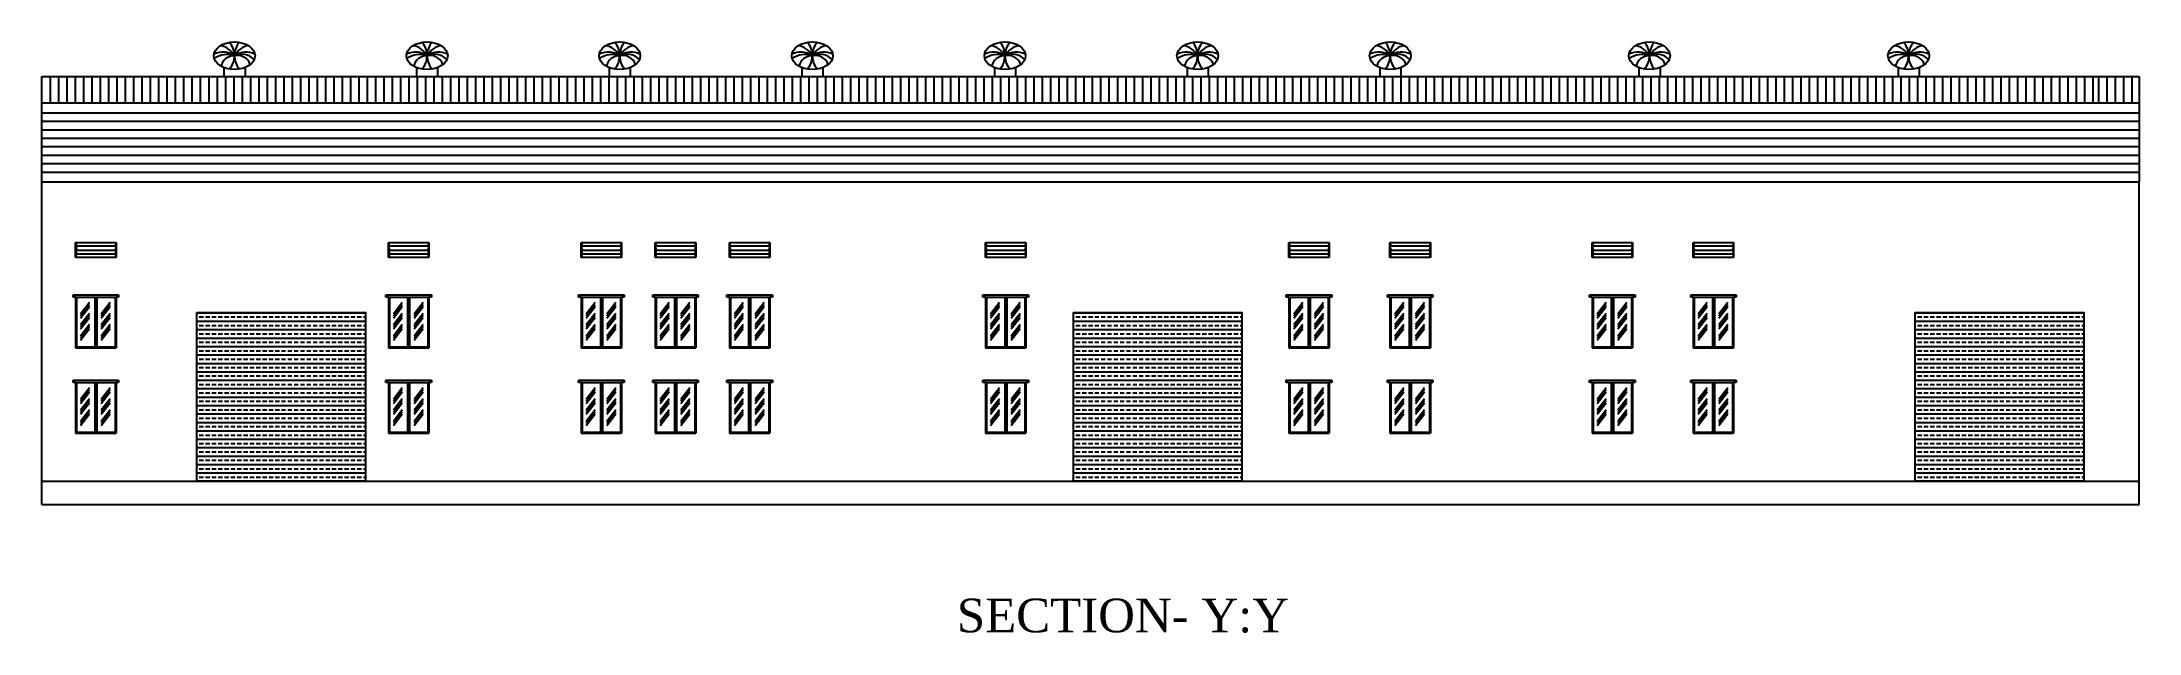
# Model space of a CAD drawing. Header units: inches. Extents: x -1613 to -235, y -419 to -299.
# Drawn here: x -1389.7 to -1327.5, y -418.8 to -401.3 of the extents above; entities that cross this region are included whole.
import ezdxf

# ---------------------------------------------------------------- set-up
doc = ezdxf.new("R2010")
doc.units = ezdxf.units.IN
doc.header["$MEASUREMENT"] = 0
for name, color, linetype in [('_Plot', 7, 'Continuous'), ('_Window', 4, 'Continuous'), ('EXHAUST', 181, 'Continuous'), ('ROLLING SHUTTER', 1, 'Continuous'), ('VENTILATION', 9, 'Continuous')]:
    doc.layers.add(name, color=color, linetype=linetype)
doc.styles.get("Standard").update_dxf_attribs({"font": 'times.ttf'})

msp = doc.modelspace()

# ---------------------------------------------------------------- texts
at = {"insert": (-1362.59085, -417.76232), "char_height": 1, "attachment_point": 1}
msp.add_mtext_dynamic_manual_height_columns('SECTION- Y:Y', width=14.0824421, gutter_width=1, heights=[3.14414], dxfattribs=at)

# ---------------------------------------------------------------- hatches: boundary and pattern name
at = {"layer": 'ROLLING SHUTTER', "true_color": 0x636466}
h = msp.add_hatch(dxfattribs=at)
h.set_pattern_fill('BRASS', color=251)
h.set_pattern_definition([(0, (-5.44403, 15.96457), (0, 0.25), []), (0, (-5.44403, 16.08957), (0, 0.25), [0.125, -0.0625])])
h.paths.add_polyline_path([(-1385.13853, -409.27653), (-1380.13853, -409.27653), (-1380.13853, -414.27653), (-1385.13853, -414.27653)])
h = msp.add_hatch(dxfattribs=at)
h.set_pattern_fill('BRASS', color=251)
h.set_pattern_definition([(0, (20.56597, 15.96457), (0, 0.25), []), (0, (20.56597, 16.08957), (0, 0.25), [0.125, -0.0625])])
h.paths.add_polyline_path([(-1359.12853, -409.27653), (-1354.12853, -409.27653), (-1354.12853, -414.27653), (-1359.12853, -414.27653)])
h = msp.add_hatch(dxfattribs=at)
h.set_pattern_fill('BRASS', color=251)
h.set_pattern_definition([(0, (45.54597, 15.96457), (0, 0.25), []), (0, (45.54597, 16.08957), (0, 0.25), [0.125, -0.0625])])
h.paths.add_polyline_path([(-1334.14853, -409.27653), (-1329.14853, -409.27653), (-1329.14853, -414.27653), (-1334.14853, -414.27653)])

# ---------------------------------------------------------------- linework, layer by layer
at = {"layer": '_Plot', "color": 51, "true_color": 0xf8f6b0}
msp.add_line((-1389.73853, -403.05483), (-1327.50853, -403.05483), dxfattribs=at)
at = {"layer": '_Plot', "color": 8}
for p, q in [((-1389.73853, -403.35055), (-1327.50853, -403.35055)), ((-1389.73853, -403.60249), (-1327.50853, -403.60249)), ((-1389.73853, -403.85442), (-1327.50853, -403.85442)), ((-1389.73853, -404.10635), (-1327.50853, -404.10635)), ((-1389.73853, -404.35829), (-1327.50853, -404.35829)), ((-1389.73853, -404.61022), (-1327.50853, -404.61022)), ((-1389.73853, -404.86216), (-1327.50853, -404.86216)), ((-1389.73853, -405.11409), (-1327.50853, -405.11409)), ((-1389.73853, -405.39653), (-1327.50853, -405.39653))]:
    msp.add_line(p, q, dxfattribs=at)
at = {"layer": '_Plot'}
for p, q in [((-1389.73853, -414.97653), (-1389.73853, -405.39653)), ((-1327.50853, -414.97653), (-1327.50853, -405.39653)), ((-1389.73853, -414.27653), (-1327.50853, -414.27653)), ((-1389.73853, -414.97653), (-1327.50853, -414.97653))]:
    msp.add_line(p, q, dxfattribs=at)
at = {"layer": '_Window'}
for p, q in [((-1388.81353, -408.82608), (-1388.81353, -408.75553)), ((-1388.81353, -408.75553), (-1387.53853, -408.75553)), ((-1388.73853, -408.82608), (-1388.81353, -408.82608)), ((-1388.73853, -408.82608), (-1387.53853, -408.82608)), ((-1388.73853, -408.82608), (-1388.73853, -410.32608)), ((-1388.70853, -408.82608), (-1388.70853, -410.32608)), ((-1388.16853, -408.82608), (-1388.16853, -410.32608)), ((-1388.13853, -408.82608), (-1388.13853, -410.32608)), ((-1388.10853, -408.82608), (-1388.10853, -410.32608)), ((-1387.56853, -408.82608), (-1387.56853, -410.32608)), ((-1387.53853, -408.75553), (-1387.46353, -408.75553)), ((-1387.53853, -408.82608), (-1387.53853, -410.32608)), ((-1387.46353, -408.82608), (-1387.53853, -408.82608)), ((-1387.46353, -408.75553), (-1387.46353, -408.82608)), ((-1379.53225, -408.82608), (-1379.53225, -408.75553)), ((-1379.53225, -408.75553), (-1378.25725, -408.75553)), ((-1379.45725, -408.82608), (-1379.53225, -408.82608)), ((-1379.45725, -408.82608), (-1378.25725, -408.82608)), ((-1379.45725, -408.82608), (-1379.45725, -410.32608)), ((-1379.42725, -408.82608), (-1379.42725, -410.32608)), ((-1378.88725, -408.82608), (-1378.88725, -410.32608)), ((-1378.85725, -408.82608), (-1378.85725, -410.32608)), ((-1378.82725, -408.82608), (-1378.82725, -410.32608)), ((-1378.28725, -408.82608), (-1378.28725, -410.32608)), ((-1378.25725, -408.75553), (-1378.18225, -408.75553)), ((-1378.25725, -408.82608), (-1378.25725, -410.32608)), ((-1378.18225, -408.82608), (-1378.25725, -408.82608)), ((-1378.18225, -408.75553), (-1378.18225, -408.82608)), ((-1373.81353, -408.82608), (-1373.81353, -408.75553)), ((-1373.81353, -408.75553), (-1372.53853, -408.75553)), ((-1373.73853, -408.82608), (-1373.81353, -408.82608)), ((-1373.73853, -408.82608), (-1372.53853, -408.82608)), ((-1373.73853, -408.82608), (-1373.73853, -410.32608)), ((-1373.70853, -408.82608), (-1373.70853, -410.32608)), ((-1373.16853, -408.82608), (-1373.16853, -410.32608)), ((-1373.13853, -408.82608), (-1373.13853, -410.32608)), ((-1373.10853, -408.82608), (-1373.10853, -410.32608)), ((-1372.56853, -408.82608), (-1372.56853, -410.32608)), ((-1372.53853, -408.75553), (-1372.46353, -408.75553)), ((-1372.53853, -408.82608), (-1372.53853, -410.32608)), ((-1372.46353, -408.82608), (-1372.53853, -408.82608)), ((-1372.46353, -408.75553), (-1372.46353, -408.82608)), ((-1371.61353, -408.82608), (-1371.61353, -408.75553)), ((-1371.61353, -408.75553), (-1370.33853, -408.75553)), ((-1371.53853, -408.82608), (-1371.61353, -408.82608)), ((-1371.53853, -408.82608), (-1370.33853, -408.82608)), ((-1371.53853, -408.82608), (-1371.53853, -410.32608)), ((-1371.50853, -408.82608), (-1371.50853, -410.32608)), ((-1370.96853, -408.82608), (-1370.96853, -410.32608)), ((-1370.93853, -408.82608), (-1370.93853, -410.32608)), ((-1370.90853, -408.82608), (-1370.90853, -410.32608)), ((-1370.36853, -408.82608), (-1370.36853, -410.32608)), ((-1370.33853, -408.75553), (-1370.26353, -408.75553)), ((-1370.33853, -408.82608), (-1370.33853, -410.32608)), ((-1370.26353, -408.82608), (-1370.33853, -408.82608)), ((-1370.26353, -408.75553), (-1370.26353, -408.82608)), ((-1369.41353, -408.82608), (-1369.41353, -408.75553)), ((-1369.41353, -408.75553), (-1368.13853, -408.75553)), ((-1369.33853, -408.82608), (-1369.41353, -408.82608)), ((-1369.33853, -408.82608), (-1368.13853, -408.82608)), ((-1369.33853, -408.82608), (-1369.33853, -410.32608)), ((-1369.30853, -408.82608), (-1369.30853, -410.32608)), ((-1368.76853, -408.82608), (-1368.76853, -410.32608)), ((-1368.73853, -408.82608), (-1368.73853, -410.32608)), ((-1368.70853, -408.82608), (-1368.70853, -410.32608)), ((-1368.16853, -408.82608), (-1368.16853, -410.32608)), ((-1368.13853, -408.75553), (-1368.06353, -408.75553)), ((-1368.13853, -408.82608), (-1368.13853, -410.32608)), ((-1368.06353, -408.82608), (-1368.13853, -408.82608)), ((-1368.06353, -408.75553), (-1368.06353, -408.82608)), ((-1361.81353, -408.82608), (-1361.81353, -408.75553)), ((-1361.81353, -408.75553), (-1360.53853, -408.75553)), ((-1361.73853, -408.82608), (-1361.81353, -408.82608)), ((-1361.73853, -408.82608), (-1360.53853, -408.82608)), ((-1361.73853, -408.82608), (-1361.73853, -410.32608)), ((-1361.70853, -408.82608), (-1361.70853, -410.32608)), ((-1361.16853, -408.82608), (-1361.16853, -410.32608)), ((-1361.13853, -408.82608), (-1361.13853, -410.32608)), ((-1361.10853, -408.82608), (-1361.10853, -410.32608)), ((-1360.56853, -408.82608), (-1360.56853, -410.32608)), ((-1360.53853, -408.75553), (-1360.46353, -408.75553)), ((-1360.53853, -408.82608), (-1360.53853, -410.32608)), ((-1360.46353, -408.82608), (-1360.53853, -408.82608)), ((-1360.46353, -408.75553), (-1360.46353, -408.82608)), ((-1352.81353, -408.82608), (-1352.81353, -408.75553)), ((-1352.81353, -408.75553), (-1351.53853, -408.75553)), ((-1352.73853, -408.82608), (-1352.81353, -408.82608)), ((-1352.73853, -408.82608), (-1351.53853, -408.82608)), ((-1352.73853, -408.82608), (-1352.73853, -410.32608)), ((-1352.70853, -408.82608), (-1352.70853, -410.32608)), ((-1352.16853, -408.82608), (-1352.16853, -410.32608)), ((-1352.13853, -408.82608), (-1352.13853, -410.32608)), ((-1352.10853, -408.82608), (-1352.10853, -410.32608)), ((-1351.56853, -408.82608), (-1351.56853, -410.32608)), ((-1351.53853, -408.75553), (-1351.46353, -408.75553)), ((-1351.53853, -408.82608), (-1351.53853, -410.32608)), ((-1351.46353, -408.82608), (-1351.53853, -408.82608)), ((-1351.46353, -408.75553), (-1351.46353, -408.82608)), ((-1349.81353, -408.82608), (-1349.81353, -408.75553)), ((-1349.81353, -408.75553), (-1348.53853, -408.75553)), ((-1349.73853, -408.82608), (-1349.81353, -408.82608)), ((-1349.73853, -408.82608), (-1348.53853, -408.82608)), ((-1349.73853, -408.82608), (-1349.73853, -410.32608)), ((-1349.70853, -408.82608), (-1349.70853, -410.32608)), ((-1349.16853, -408.82608), (-1349.16853, -410.32608)), ((-1349.13853, -408.82608), (-1349.13853, -410.32608)), ((-1349.10853, -408.82608), (-1349.10853, -410.32608)), ((-1348.56853, -408.82608), (-1348.56853, -410.32608)), ((-1348.53853, -408.75553), (-1348.46353, -408.75553)), ((-1348.53853, -408.82608), (-1348.53853, -410.32608)), ((-1348.46353, -408.82608), (-1348.53853, -408.82608)), ((-1348.46353, -408.75553), (-1348.46353, -408.82608)), ((-1343.81353, -408.82608), (-1343.81353, -408.75553)), ((-1343.81353, -408.75553), (-1342.53853, -408.75553)), ((-1343.73853, -408.82608), (-1343.81353, -408.82608)), ((-1343.73853, -408.82608), (-1342.53853, -408.82608)), ((-1343.73853, -408.82608), (-1343.73853, -410.32608)), ((-1343.70853, -408.82608), (-1343.70853, -410.32608)), ((-1343.16853, -408.82608), (-1343.16853, -410.32608)), ((-1343.13853, -408.82608), (-1343.13853, -410.32608)), ((-1343.10853, -408.82608), (-1343.10853, -410.32608)), ((-1342.56853, -408.82608), (-1342.56853, -410.32608)), ((-1342.53853, -408.75553), (-1342.46353, -408.75553)), ((-1342.53853, -408.82608), (-1342.53853, -410.32608)), ((-1342.46353, -408.82608), (-1342.53853, -408.82608)), ((-1342.46353, -408.75553), (-1342.46353, -408.82608)), ((-1340.81353, -408.82608), (-1340.81353, -408.75553)), ((-1340.81353, -408.75553), (-1339.53853, -408.75553)), ((-1340.73853, -408.82608), (-1340.81353, -408.82608)), ((-1340.73853, -408.82608), (-1339.53853, -408.82608)), ((-1340.73853, -408.82608), (-1340.73853, -410.32608)), ((-1340.70853, -408.82608), (-1340.70853, -410.32608)), ((-1340.16853, -408.82608), (-1340.16853, -410.32608)), ((-1340.13853, -408.82608), (-1340.13853, -410.32608)), ((-1340.10853, -408.82608), (-1340.10853, -410.32608)), ((-1339.56853, -408.82608), (-1339.56853, -410.32608)), ((-1339.53853, -408.75553), (-1339.46353, -408.75553)), ((-1339.53853, -408.82608), (-1339.53853, -410.32608)), ((-1339.46353, -408.82608), (-1339.53853, -408.82608)), ((-1339.46353, -408.75553), (-1339.46353, -408.82608)), ((-1388.32573, -408.98417), (-1388.59087, -409.32649)), ((-1388.32573, -409.04531), (-1388.59087, -409.38763)), ((-1388.32573, -409.11052), (-1388.59087, -409.45284)), ((-1388.32573, -409.30501), (-1388.59087, -409.64732)), ((-1388.32573, -409.36614), (-1388.59087, -409.70846)), ((-1388.32573, -409.43135), (-1388.59087, -409.77367)), ((-1387.71196, -408.98417), (-1387.9771, -409.32649)), ((-1387.71196, -409.04531), (-1387.9771, -409.38763)), ((-1387.71196, -409.11052), (-1387.9771, -409.45284)), ((-1387.71196, -409.30501), (-1387.9771, -409.64732)), ((-1387.71196, -409.36614), (-1387.9771, -409.70846)), ((-1387.71196, -409.43135), (-1387.9771, -409.77367)), ((-1379.04444, -408.98417), (-1379.30959, -409.32649)), ((-1379.04444, -409.04531), (-1379.30959, -409.38763)), ((-1379.04444, -409.11052), (-1379.30959, -409.45284)), ((-1379.04444, -409.30501), (-1379.30959, -409.64732)), ((-1379.04444, -409.36614), (-1379.30959, -409.70846)), ((-1379.04444, -409.43135), (-1379.30959, -409.77367)), ((-1378.43068, -408.98417), (-1378.69582, -409.32649)), ((-1378.43068, -409.04531), (-1378.69582, -409.38763)), ((-1378.43068, -409.11052), (-1378.69582, -409.45284)), ((-1378.43068, -409.30501), (-1378.69582, -409.64732)), ((-1378.43068, -409.36614), (-1378.69582, -409.70846)), ((-1378.43068, -409.43135), (-1378.69582, -409.77367)), ((-1373.32573, -408.98417), (-1373.59087, -409.32649)), ((-1373.32573, -409.04531), (-1373.59087, -409.38763)), ((-1373.32573, -409.11052), (-1373.59087, -409.45284)), ((-1373.32573, -409.30501), (-1373.59087, -409.64732)), ((-1373.32573, -409.36614), (-1373.59087, -409.70846)), ((-1373.32573, -409.43135), (-1373.59087, -409.77367)), ((-1372.71196, -408.98417), (-1372.9771, -409.32649)), ((-1372.71196, -409.04531), (-1372.9771, -409.38763)), ((-1372.71196, -409.11052), (-1372.9771, -409.45284)), ((-1372.71196, -409.30501), (-1372.9771, -409.64732)), ((-1372.71196, -409.36614), (-1372.9771, -409.70846)), ((-1372.71196, -409.43135), (-1372.9771, -409.77367)), ((-1371.12573, -408.98417), (-1371.39087, -409.32649)), ((-1371.12573, -409.04531), (-1371.39087, -409.38763)), ((-1371.12573, -409.11052), (-1371.39087, -409.45284)), ((-1371.12573, -409.30501), (-1371.39087, -409.64732)), ((-1371.12573, -409.36614), (-1371.39087, -409.70846)), ((-1371.12573, -409.43135), (-1371.39087, -409.77367)), ((-1370.51196, -408.98417), (-1370.7771, -409.32649)), ((-1370.51196, -409.04531), (-1370.7771, -409.38763)), ((-1370.51196, -409.11052), (-1370.7771, -409.45284)), ((-1370.51196, -409.30501), (-1370.7771, -409.64732)), ((-1370.51196, -409.36614), (-1370.7771, -409.70846)), ((-1370.51196, -409.43135), (-1370.7771, -409.77367)), ((-1368.92573, -408.98417), (-1369.19087, -409.32649)), ((-1368.92573, -409.04531), (-1369.19087, -409.38763)), ((-1368.92573, -409.11052), (-1369.19087, -409.45284)), ((-1368.92573, -409.30501), (-1369.19087, -409.64732)), ((-1368.92573, -409.36614), (-1369.19087, -409.70846)), ((-1368.92573, -409.43135), (-1369.19087, -409.77367)), ((-1368.31196, -408.98417), (-1368.5771, -409.32649)), ((-1368.31196, -409.04531), (-1368.5771, -409.38763)), ((-1368.31196, -409.11052), (-1368.5771, -409.45284)), ((-1368.31196, -409.30501), (-1368.5771, -409.64732)), ((-1368.31196, -409.36614), (-1368.5771, -409.70846)), ((-1368.31196, -409.43135), (-1368.5771, -409.77367)), ((-1361.32573, -408.98417), (-1361.59087, -409.32649)), ((-1361.32573, -409.04531), (-1361.59087, -409.38763)), ((-1361.32573, -409.11052), (-1361.59087, -409.45284)), ((-1361.32573, -409.30501), (-1361.59087, -409.64732)), ((-1361.32573, -409.36614), (-1361.59087, -409.70846)), ((-1361.32573, -409.43135), (-1361.59087, -409.77367)), ((-1360.71196, -408.98417), (-1360.9771, -409.32649)), ((-1360.71196, -409.04531), (-1360.9771, -409.38763)), ((-1360.71196, -409.11052), (-1360.9771, -409.45284)), ((-1360.71196, -409.30501), (-1360.9771, -409.64732)), ((-1360.71196, -409.36614), (-1360.9771, -409.70846)), ((-1360.71196, -409.43135), (-1360.9771, -409.77367)), ((-1352.32573, -408.98417), (-1352.59087, -409.32649)), ((-1352.32573, -409.04531), (-1352.59087, -409.38763)), ((-1352.32573, -409.11052), (-1352.59087, -409.45284)), ((-1352.32573, -409.30501), (-1352.59087, -409.64732)), ((-1352.32573, -409.36614), (-1352.59087, -409.70846)), ((-1352.32573, -409.43135), (-1352.59087, -409.77367)), ((-1351.71196, -408.98417), (-1351.9771, -409.32649)), ((-1351.71196, -409.04531), (-1351.9771, -409.38763)), ((-1351.71196, -409.11052), (-1351.9771, -409.45284)), ((-1351.71196, -409.30501), (-1351.9771, -409.64732)), ((-1351.71196, -409.36614), (-1351.9771, -409.70846)), ((-1351.71196, -409.43135), (-1351.9771, -409.77367)), ((-1349.32573, -408.98417), (-1349.59087, -409.32649)), ((-1349.32573, -409.04531), (-1349.59087, -409.38763)), ((-1349.32573, -409.11052), (-1349.59087, -409.45284)), ((-1349.32573, -409.30501), (-1349.59087, -409.64732)), ((-1349.32573, -409.36614), (-1349.59087, -409.70846)), ((-1349.32573, -409.43135), (-1349.59087, -409.77367)), ((-1348.71196, -408.98417), (-1348.9771, -409.32649)), ((-1348.71196, -409.04531), (-1348.9771, -409.38763)), ((-1348.71196, -409.11052), (-1348.9771, -409.45284)), ((-1348.71196, -409.30501), (-1348.9771, -409.64732)), ((-1348.71196, -409.36614), (-1348.9771, -409.70846)), ((-1348.71196, -409.43135), (-1348.9771, -409.77367)), ((-1343.32573, -408.98417), (-1343.59087, -409.32649)), ((-1343.32573, -409.04531), (-1343.59087, -409.38763)), ((-1343.32573, -409.11052), (-1343.59087, -409.45284)), ((-1343.32573, -409.30501), (-1343.59087, -409.64732)), ((-1343.32573, -409.36614), (-1343.59087, -409.70846)), ((-1343.32573, -409.43135), (-1343.59087, -409.77367)), ((-1342.71196, -408.98417), (-1342.9771, -409.32649)), ((-1342.71196, -409.04531), (-1342.9771, -409.38763)), ((-1342.71196, -409.11052), (-1342.9771, -409.45284)), ((-1342.71196, -409.30501), (-1342.9771, -409.64732)), ((-1342.71196, -409.36614), (-1342.9771, -409.70846)), ((-1342.71196, -409.43135), (-1342.9771, -409.77367)), ((-1340.32573, -408.98417), (-1340.59087, -409.32649)), ((-1340.32573, -409.04531), (-1340.59087, -409.38763)), ((-1340.32573, -409.11052), (-1340.59087, -409.45284)), ((-1340.32573, -409.30501), (-1340.59087, -409.64732)), ((-1340.32573, -409.36614), (-1340.59087, -409.70846)), ((-1340.32573, -409.43135), (-1340.59087, -409.77367)), ((-1339.71196, -408.98417), (-1339.9771, -409.32649)), ((-1339.71196, -409.04531), (-1339.9771, -409.38763)), ((-1339.71196, -409.11052), (-1339.9771, -409.45284)), ((-1339.71196, -409.30501), (-1339.9771, -409.64732)), ((-1339.71196, -409.36614), (-1339.9771, -409.70846)), ((-1339.71196, -409.43135), (-1339.9771, -409.77367)), ((-1388.32573, -409.63463), (-1388.59087, -409.97695)), ((-1388.32573, -409.69577), (-1388.59087, -410.03809)), ((-1388.32573, -409.76098), (-1388.59087, -410.1033)), ((-1387.71196, -409.63463), (-1387.9771, -409.97695)), ((-1387.71196, -409.69577), (-1387.9771, -410.03809)), ((-1387.71196, -409.76098), (-1387.9771, -410.1033)), ((-1379.04444, -409.63463), (-1379.30959, -409.97695)), ((-1379.04444, -409.69577), (-1379.30959, -410.03809)), ((-1379.04444, -409.76098), (-1379.30959, -410.1033)), ((-1378.43068, -409.63463), (-1378.69582, -409.97695)), ((-1378.43068, -409.69577), (-1378.69582, -410.03809)), ((-1378.43068, -409.76098), (-1378.69582, -410.1033)), ((-1373.32573, -409.63463), (-1373.59087, -409.97695)), ((-1373.32573, -409.69577), (-1373.59087, -410.03809)), ((-1373.32573, -409.76098), (-1373.59087, -410.1033)), ((-1372.71196, -409.63463), (-1372.9771, -409.97695)), ((-1372.71196, -409.69577), (-1372.9771, -410.03809)), ((-1372.71196, -409.76098), (-1372.9771, -410.1033)), ((-1371.12573, -409.63463), (-1371.39087, -409.97695)), ((-1371.12573, -409.69577), (-1371.39087, -410.03809)), ((-1371.12573, -409.76098), (-1371.39087, -410.1033)), ((-1370.51196, -409.63463), (-1370.7771, -409.97695)), ((-1370.51196, -409.69577), (-1370.7771, -410.03809)), ((-1370.51196, -409.76098), (-1370.7771, -410.1033)), ((-1368.92573, -409.63463), (-1369.19087, -409.97695)), ((-1368.92573, -409.69577), (-1369.19087, -410.03809)), ((-1368.92573, -409.76098), (-1369.19087, -410.1033)), ((-1368.31196, -409.63463), (-1368.5771, -409.97695)), ((-1368.31196, -409.69577), (-1368.5771, -410.03809)), ((-1368.31196, -409.76098), (-1368.5771, -410.1033)), ((-1361.32573, -409.63463), (-1361.59087, -409.97695)), ((-1361.32573, -409.69577), (-1361.59087, -410.03809)), ((-1361.32573, -409.76098), (-1361.59087, -410.1033)), ((-1360.71196, -409.63463), (-1360.9771, -409.97695)), ((-1360.71196, -409.69577), (-1360.9771, -410.03809)), ((-1360.71196, -409.76098), (-1360.9771, -410.1033)), ((-1352.32573, -409.63463), (-1352.59087, -409.97695)), ((-1352.32573, -409.69577), (-1352.59087, -410.03809)), ((-1352.32573, -409.76098), (-1352.59087, -410.1033)), ((-1351.71196, -409.63463), (-1351.9771, -409.97695)), ((-1351.71196, -409.69577), (-1351.9771, -410.03809)), ((-1351.71196, -409.76098), (-1351.9771, -410.1033)), ((-1349.32573, -409.63463), (-1349.59087, -409.97695)), ((-1349.32573, -409.69577), (-1349.59087, -410.03809)), ((-1349.32573, -409.76098), (-1349.59087, -410.1033)), ((-1348.71196, -409.63463), (-1348.9771, -409.97695)), ((-1348.71196, -409.69577), (-1348.9771, -410.03809)), ((-1348.71196, -409.76098), (-1348.9771, -410.1033)), ((-1343.32573, -409.63463), (-1343.59087, -409.97695)), ((-1343.32573, -409.69577), (-1343.59087, -410.03809)), ((-1343.32573, -409.76098), (-1343.59087, -410.1033)), ((-1342.71196, -409.63463), (-1342.9771, -409.97695)), ((-1342.71196, -409.69577), (-1342.9771, -410.03809)), ((-1342.71196, -409.76098), (-1342.9771, -410.1033)), ((-1340.32573, -409.63463), (-1340.59087, -409.97695)), ((-1340.32573, -409.69577), (-1340.59087, -410.03809)), ((-1340.32573, -409.76098), (-1340.59087, -410.1033)), ((-1339.71196, -409.63463), (-1339.9771, -409.97695)), ((-1339.71196, -409.69577), (-1339.9771, -410.03809)), ((-1339.71196, -409.76098), (-1339.9771, -410.1033)), ((-1388.73853, -410.29608), (-1387.53853, -410.29608)), ((-1388.73853, -410.32608), (-1387.53853, -410.32608)), ((-1379.45725, -410.29608), (-1378.25725, -410.29608)), ((-1379.45725, -410.32608), (-1378.25725, -410.32608)), ((-1373.73853, -410.29608), (-1372.53853, -410.29608)), ((-1373.73853, -410.32608), (-1372.53853, -410.32608)), ((-1371.53853, -410.29608), (-1370.33853, -410.29608)), ((-1371.53853, -410.32608), (-1370.33853, -410.32608)), ((-1369.33853, -410.29608), (-1368.13853, -410.29608)), ((-1369.33853, -410.32608), (-1368.13853, -410.32608)), ((-1361.73853, -410.29608), (-1360.53853, -410.29608)), ((-1361.73853, -410.32608), (-1360.53853, -410.32608)), ((-1352.73853, -410.29608), (-1351.53853, -410.29608)), ((-1352.73853, -410.32608), (-1351.53853, -410.32608)), ((-1349.73853, -410.29608), (-1348.53853, -410.29608)), ((-1349.73853, -410.32608), (-1348.53853, -410.32608)), ((-1343.73853, -410.29608), (-1342.53853, -410.29608)), ((-1343.73853, -410.32608), (-1342.53853, -410.32608)), ((-1340.73853, -410.29608), (-1339.53853, -410.29608)), ((-1340.73853, -410.32608), (-1339.53853, -410.32608)), ((-1388.81353, -411.35626), (-1388.81353, -411.28571)), ((-1388.81353, -411.28571), (-1387.53853, -411.28571)), ((-1387.53853, -411.28571), (-1387.46353, -411.28571)), ((-1387.46353, -411.28571), (-1387.46353, -411.35626)), ((-1379.53225, -411.35626), (-1379.53225, -411.28571)), ((-1379.53225, -411.28571), (-1378.25725, -411.28571)), ((-1378.25725, -411.28571), (-1378.18225, -411.28571)), ((-1378.18225, -411.28571), (-1378.18225, -411.35626)), ((-1373.81353, -411.35626), (-1373.81353, -411.28571)), ((-1373.81353, -411.28571), (-1372.53853, -411.28571)), ((-1372.53853, -411.28571), (-1372.46353, -411.28571)), ((-1372.46353, -411.28571), (-1372.46353, -411.35626)), ((-1371.61353, -411.35626), (-1371.61353, -411.28571)), ((-1371.61353, -411.28571), (-1370.33853, -411.28571)), ((-1370.33853, -411.28571), (-1370.26353, -411.28571)), ((-1370.26353, -411.28571), (-1370.26353, -411.35626)), ((-1369.41353, -411.35626), (-1369.41353, -411.28571)), ((-1369.41353, -411.28571), (-1368.13853, -411.28571)), ((-1368.13853, -411.28571), (-1368.06353, -411.28571)), ((-1368.06353, -411.28571), (-1368.06353, -411.35626)), ((-1361.81353, -411.35626), (-1361.81353, -411.28571)), ((-1361.81353, -411.28571), (-1360.53853, -411.28571)), ((-1360.53853, -411.28571), (-1360.46353, -411.28571)), ((-1360.46353, -411.28571), (-1360.46353, -411.35626)), ((-1352.81353, -411.35626), (-1352.81353, -411.28571)), ((-1352.81353, -411.28571), (-1351.53853, -411.28571)), ((-1351.53853, -411.28571), (-1351.46353, -411.28571)), ((-1351.46353, -411.28571), (-1351.46353, -411.35626)), ((-1349.81353, -411.35626), (-1349.81353, -411.28571)), ((-1349.81353, -411.28571), (-1348.53853, -411.28571)), ((-1348.53853, -411.28571), (-1348.46353, -411.28571)), ((-1348.46353, -411.28571), (-1348.46353, -411.35626)), ((-1343.81353, -411.35626), (-1343.81353, -411.28571)), ((-1343.81353, -411.28571), (-1342.53853, -411.28571)), ((-1342.53853, -411.28571), (-1342.46353, -411.28571)), ((-1342.46353, -411.28571), (-1342.46353, -411.35626)), ((-1340.81353, -411.35626), (-1340.81353, -411.28571)), ((-1340.81353, -411.28571), (-1339.53853, -411.28571)), ((-1339.53853, -411.28571), (-1339.46353, -411.28571)), ((-1339.46353, -411.28571), (-1339.46353, -411.35626)), ((-1388.73853, -411.35626), (-1388.81353, -411.35626)), ((-1388.73853, -411.35626), (-1387.53853, -411.35626)), ((-1388.73853, -411.35626), (-1388.73853, -412.85626)), ((-1388.70853, -411.35626), (-1388.70853, -412.85626)), ((-1388.32573, -411.51436), (-1388.59087, -411.85668)), ((-1388.32573, -411.57549), (-1388.59087, -411.91781)), ((-1388.32573, -411.6407), (-1388.59087, -411.98302)), ((-1388.32573, -411.83519), (-1388.59087, -412.17751)), ((-1388.32573, -411.89632), (-1388.59087, -412.23864)), ((-1388.32573, -411.96153), (-1388.59087, -412.30385)), ((-1388.16853, -411.35626), (-1388.16853, -412.85626)), ((-1388.13853, -411.35626), (-1388.13853, -412.85626)), ((-1388.10853, -411.35626), (-1388.10853, -412.85626)), ((-1387.71196, -411.51436), (-1387.9771, -411.85668)), ((-1387.71196, -411.57549), (-1387.9771, -411.91781)), ((-1387.71196, -411.6407), (-1387.9771, -411.98302)), ((-1387.71196, -411.83519), (-1387.9771, -412.17751)), ((-1387.71196, -411.89632), (-1387.9771, -412.23864)), ((-1387.71196, -411.96153), (-1387.9771, -412.30385)), ((-1387.56853, -411.35626), (-1387.56853, -412.85626)), ((-1387.53853, -411.35626), (-1387.53853, -412.85626)), ((-1387.46353, -411.35626), (-1387.53853, -411.35626)), ((-1379.45725, -411.35626), (-1379.53225, -411.35626)), ((-1379.45725, -411.35626), (-1378.25725, -411.35626)), ((-1379.45725, -411.35626), (-1379.45725, -412.85626)), ((-1379.42725, -411.35626), (-1379.42725, -412.85626)), ((-1379.04444, -411.51436), (-1379.30959, -411.85668)), ((-1379.04444, -411.57549), (-1379.30959, -411.91781)), ((-1379.04444, -411.6407), (-1379.30959, -411.98302)), ((-1379.04444, -411.83519), (-1379.30959, -412.17751)), ((-1379.04444, -411.89632), (-1379.30959, -412.23864)), ((-1379.04444, -411.96153), (-1379.30959, -412.30385)), ((-1378.88725, -411.35626), (-1378.88725, -412.85626)), ((-1378.85725, -411.35626), (-1378.85725, -412.85626)), ((-1378.82725, -411.35626), (-1378.82725, -412.85626)), ((-1378.43068, -411.51436), (-1378.69582, -411.85668)), ((-1378.43068, -411.57549), (-1378.69582, -411.91781)), ((-1378.43068, -411.6407), (-1378.69582, -411.98302)), ((-1378.43068, -411.83519), (-1378.69582, -412.17751)), ((-1378.43068, -411.89632), (-1378.69582, -412.23864)), ((-1378.43068, -411.96153), (-1378.69582, -412.30385)), ((-1378.28725, -411.35626), (-1378.28725, -412.85626)), ((-1378.25725, -411.35626), (-1378.25725, -412.85626)), ((-1378.18225, -411.35626), (-1378.25725, -411.35626)), ((-1373.73853, -411.35626), (-1373.81353, -411.35626)), ((-1373.73853, -411.35626), (-1372.53853, -411.35626)), ((-1373.73853, -411.35626), (-1373.73853, -412.85626)), ((-1373.70853, -411.35626), (-1373.70853, -412.85626)), ((-1373.32573, -411.51436), (-1373.59087, -411.85668)), ((-1373.32573, -411.57549), (-1373.59087, -411.91781)), ((-1373.32573, -411.6407), (-1373.59087, -411.98302)), ((-1373.32573, -411.83519), (-1373.59087, -412.17751)), ((-1373.32573, -411.89632), (-1373.59087, -412.23864)), ((-1373.32573, -411.96153), (-1373.59087, -412.30385)), ((-1373.16853, -411.35626), (-1373.16853, -412.85626)), ((-1373.13853, -411.35626), (-1373.13853, -412.85626)), ((-1373.10853, -411.35626), (-1373.10853, -412.85626)), ((-1372.71196, -411.51436), (-1372.9771, -411.85668)), ((-1372.71196, -411.57549), (-1372.9771, -411.91781)), ((-1372.71196, -411.6407), (-1372.9771, -411.98302)), ((-1372.71196, -411.83519), (-1372.9771, -412.17751)), ((-1372.71196, -411.89632), (-1372.9771, -412.23864)), ((-1372.71196, -411.96153), (-1372.9771, -412.30385)), ((-1372.56853, -411.35626), (-1372.56853, -412.85626)), ((-1372.53853, -411.35626), (-1372.53853, -412.85626)), ((-1372.46353, -411.35626), (-1372.53853, -411.35626)), ((-1371.53853, -411.35626), (-1371.61353, -411.35626)), ((-1371.53853, -411.35626), (-1370.33853, -411.35626)), ((-1371.53853, -411.35626), (-1371.53853, -412.85626)), ((-1371.50853, -411.35626), (-1371.50853, -412.85626)), ((-1371.12573, -411.51436), (-1371.39087, -411.85668)), ((-1371.12573, -411.57549), (-1371.39087, -411.91781)), ((-1371.12573, -411.6407), (-1371.39087, -411.98302)), ((-1371.12573, -411.83519), (-1371.39087, -412.17751)), ((-1371.12573, -411.89632), (-1371.39087, -412.23864)), ((-1371.12573, -411.96153), (-1371.39087, -412.30385)), ((-1370.96853, -411.35626), (-1370.96853, -412.85626)), ((-1370.93853, -411.35626), (-1370.93853, -412.85626)), ((-1370.90853, -411.35626), (-1370.90853, -412.85626)), ((-1370.51196, -411.51436), (-1370.7771, -411.85668)), ((-1370.51196, -411.57549), (-1370.7771, -411.91781)), ((-1370.51196, -411.6407), (-1370.7771, -411.98302)), ((-1370.51196, -411.83519), (-1370.7771, -412.17751)), ((-1370.51196, -411.89632), (-1370.7771, -412.23864)), ((-1370.51196, -411.96153), (-1370.7771, -412.30385)), ((-1370.36853, -411.35626), (-1370.36853, -412.85626)), ((-1370.33853, -411.35626), (-1370.33853, -412.85626)), ((-1370.26353, -411.35626), (-1370.33853, -411.35626)), ((-1369.33853, -411.35626), (-1369.41353, -411.35626)), ((-1369.33853, -411.35626), (-1368.13853, -411.35626)), ((-1369.33853, -411.35626), (-1369.33853, -412.85626)), ((-1369.30853, -411.35626), (-1369.30853, -412.85626)), ((-1368.92573, -411.51436), (-1369.19087, -411.85668)), ((-1368.92573, -411.57549), (-1369.19087, -411.91781)), ((-1368.92573, -411.6407), (-1369.19087, -411.98302)), ((-1368.92573, -411.83519), (-1369.19087, -412.17751)), ((-1368.92573, -411.89632), (-1369.19087, -412.23864)), ((-1368.92573, -411.96153), (-1369.19087, -412.30385)), ((-1368.76853, -411.35626), (-1368.76853, -412.85626)), ((-1368.73853, -411.35626), (-1368.73853, -412.85626)), ((-1368.70853, -411.35626), (-1368.70853, -412.85626)), ((-1368.31196, -411.51436), (-1368.5771, -411.85668)), ((-1368.31196, -411.57549), (-1368.5771, -411.91781)), ((-1368.31196, -411.6407), (-1368.5771, -411.98302)), ((-1368.31196, -411.83519), (-1368.5771, -412.17751)), ((-1368.31196, -411.89632), (-1368.5771, -412.23864)), ((-1368.31196, -411.96153), (-1368.5771, -412.30385)), ((-1368.16853, -411.35626), (-1368.16853, -412.85626)), ((-1368.13853, -411.35626), (-1368.13853, -412.85626)), ((-1368.06353, -411.35626), (-1368.13853, -411.35626)), ((-1361.73853, -411.35626), (-1361.81353, -411.35626)), ((-1361.73853, -411.35626), (-1360.53853, -411.35626)), ((-1361.73853, -411.35626), (-1361.73853, -412.85626)), ((-1361.70853, -411.35626), (-1361.70853, -412.85626)), ((-1361.32573, -411.51436), (-1361.59087, -411.85668)), ((-1361.32573, -411.57549), (-1361.59087, -411.91781)), ((-1361.32573, -411.6407), (-1361.59087, -411.98302)), ((-1361.32573, -411.83519), (-1361.59087, -412.17751)), ((-1361.32573, -411.89632), (-1361.59087, -412.23864)), ((-1361.32573, -411.96153), (-1361.59087, -412.30385)), ((-1361.16853, -411.35626), (-1361.16853, -412.85626)), ((-1361.13853, -411.35626), (-1361.13853, -412.85626)), ((-1361.10853, -411.35626), (-1361.10853, -412.85626)), ((-1360.71196, -411.51436), (-1360.9771, -411.85668)), ((-1360.71196, -411.57549), (-1360.9771, -411.91781)), ((-1360.71196, -411.6407), (-1360.9771, -411.98302)), ((-1360.71196, -411.83519), (-1360.9771, -412.17751)), ((-1360.71196, -411.89632), (-1360.9771, -412.23864)), ((-1360.71196, -411.96153), (-1360.9771, -412.30385)), ((-1360.56853, -411.35626), (-1360.56853, -412.85626)), ((-1360.53853, -411.35626), (-1360.53853, -412.85626)), ((-1360.46353, -411.35626), (-1360.53853, -411.35626)), ((-1352.73853, -411.35626), (-1352.81353, -411.35626)), ((-1352.73853, -411.35626), (-1351.53853, -411.35626)), ((-1352.73853, -411.35626), (-1352.73853, -412.85626)), ((-1352.70853, -411.35626), (-1352.70853, -412.85626)), ((-1352.32573, -411.51436), (-1352.59087, -411.85668)), ((-1352.32573, -411.57549), (-1352.59087, -411.91781)), ((-1352.32573, -411.6407), (-1352.59087, -411.98302)), ((-1352.32573, -411.83519), (-1352.59087, -412.17751)), ((-1352.32573, -411.89632), (-1352.59087, -412.23864)), ((-1352.32573, -411.96153), (-1352.59087, -412.30385)), ((-1352.16853, -411.35626), (-1352.16853, -412.85626)), ((-1352.13853, -411.35626), (-1352.13853, -412.85626)), ((-1352.10853, -411.35626), (-1352.10853, -412.85626)), ((-1351.71196, -411.51436), (-1351.9771, -411.85668)), ((-1351.71196, -411.57549), (-1351.9771, -411.91781)), ((-1351.71196, -411.6407), (-1351.9771, -411.98302)), ((-1351.71196, -411.83519), (-1351.9771, -412.17751)), ((-1351.71196, -411.89632), (-1351.9771, -412.23864)), ((-1351.71196, -411.96153), (-1351.9771, -412.30385)), ((-1351.56853, -411.35626), (-1351.56853, -412.85626)), ((-1351.53853, -411.35626), (-1351.53853, -412.85626)), ((-1351.46353, -411.35626), (-1351.53853, -411.35626)), ((-1349.73853, -411.35626), (-1349.81353, -411.35626)), ((-1349.73853, -411.35626), (-1348.53853, -411.35626)), ((-1349.73853, -411.35626), (-1349.73853, -412.85626)), ((-1349.70853, -411.35626), (-1349.70853, -412.85626)), ((-1349.32573, -411.51436), (-1349.59087, -411.85668)), ((-1349.32573, -411.57549), (-1349.59087, -411.91781)), ((-1349.32573, -411.6407), (-1349.59087, -411.98302)), ((-1349.32573, -411.83519), (-1349.59087, -412.17751)), ((-1349.32573, -411.89632), (-1349.59087, -412.23864)), ((-1349.32573, -411.96153), (-1349.59087, -412.30385)), ((-1349.16853, -411.35626), (-1349.16853, -412.85626)), ((-1349.13853, -411.35626), (-1349.13853, -412.85626)), ((-1349.10853, -411.35626), (-1349.10853, -412.85626)), ((-1348.71196, -411.51436), (-1348.9771, -411.85668)), ((-1348.71196, -411.57549), (-1348.9771, -411.91781)), ((-1348.71196, -411.6407), (-1348.9771, -411.98302)), ((-1348.71196, -411.83519), (-1348.9771, -412.17751)), ((-1348.71196, -411.89632), (-1348.9771, -412.23864)), ((-1348.71196, -411.96153), (-1348.9771, -412.30385)), ((-1348.56853, -411.35626), (-1348.56853, -412.85626)), ((-1348.53853, -411.35626), (-1348.53853, -412.85626)), ((-1348.46353, -411.35626), (-1348.53853, -411.35626)), ((-1343.73853, -411.35626), (-1343.81353, -411.35626)), ((-1343.73853, -411.35626), (-1342.53853, -411.35626)), ((-1343.73853, -411.35626), (-1343.73853, -412.85626)), ((-1343.70853, -411.35626), (-1343.70853, -412.85626)), ((-1343.32573, -411.51436), (-1343.59087, -411.85668)), ((-1343.32573, -411.57549), (-1343.59087, -411.91781)), ((-1343.32573, -411.6407), (-1343.59087, -411.98302)), ((-1343.32573, -411.83519), (-1343.59087, -412.17751)), ((-1343.32573, -411.89632), (-1343.59087, -412.23864)), ((-1343.32573, -411.96153), (-1343.59087, -412.30385)), ((-1343.16853, -411.35626), (-1343.16853, -412.85626)), ((-1343.13853, -411.35626), (-1343.13853, -412.85626)), ((-1343.10853, -411.35626), (-1343.10853, -412.85626)), ((-1342.71196, -411.51436), (-1342.9771, -411.85668)), ((-1342.71196, -411.57549), (-1342.9771, -411.91781)), ((-1342.71196, -411.6407), (-1342.9771, -411.98302)), ((-1342.71196, -411.83519), (-1342.9771, -412.17751)), ((-1342.71196, -411.89632), (-1342.9771, -412.23864)), ((-1342.71196, -411.96153), (-1342.9771, -412.30385)), ((-1342.56853, -411.35626), (-1342.56853, -412.85626)), ((-1342.53853, -411.35626), (-1342.53853, -412.85626)), ((-1342.46353, -411.35626), (-1342.53853, -411.35626)), ((-1340.73853, -411.35626), (-1340.81353, -411.35626)), ((-1340.73853, -411.35626), (-1339.53853, -411.35626)), ((-1340.73853, -411.35626), (-1340.73853, -412.85626)), ((-1340.70853, -411.35626), (-1340.70853, -412.85626)), ((-1340.32573, -411.51436), (-1340.59087, -411.85668)), ((-1340.32573, -411.57549), (-1340.59087, -411.91781)), ((-1340.32573, -411.6407), (-1340.59087, -411.98302)), ((-1340.32573, -411.83519), (-1340.59087, -412.17751)), ((-1340.32573, -411.89632), (-1340.59087, -412.23864)), ((-1340.32573, -411.96153), (-1340.59087, -412.30385)), ((-1340.16853, -411.35626), (-1340.16853, -412.85626)), ((-1340.13853, -411.35626), (-1340.13853, -412.85626)), ((-1340.10853, -411.35626), (-1340.10853, -412.85626)), ((-1339.71196, -411.51436), (-1339.9771, -411.85668)), ((-1339.71196, -411.57549), (-1339.9771, -411.91781)), ((-1339.71196, -411.6407), (-1339.9771, -411.98302)), ((-1339.71196, -411.83519), (-1339.9771, -412.17751)), ((-1339.71196, -411.89632), (-1339.9771, -412.23864)), ((-1339.71196, -411.96153), (-1339.9771, -412.30385)), ((-1339.56853, -411.35626), (-1339.56853, -412.85626)), ((-1339.53853, -411.35626), (-1339.53853, -412.85626)), ((-1339.46353, -411.35626), (-1339.53853, -411.35626)), ((-1388.32573, -412.16481), (-1388.59087, -412.50713)), ((-1388.32573, -412.22595), (-1388.59087, -412.56827)), ((-1388.32573, -412.29116), (-1388.59087, -412.63348)), ((-1387.71196, -412.16481), (-1387.9771, -412.50713)), ((-1387.71196, -412.22595), (-1387.9771, -412.56827)), ((-1387.71196, -412.29116), (-1387.9771, -412.63348)), ((-1379.04444, -412.16481), (-1379.30959, -412.50713)), ((-1379.04444, -412.22595), (-1379.30959, -412.56827)), ((-1379.04444, -412.29116), (-1379.30959, -412.63348)), ((-1378.43068, -412.16481), (-1378.69582, -412.50713)), ((-1378.43068, -412.22595), (-1378.69582, -412.56827)), ((-1378.43068, -412.29116), (-1378.69582, -412.63348)), ((-1373.32573, -412.16481), (-1373.59087, -412.50713)), ((-1373.32573, -412.22595), (-1373.59087, -412.56827)), ((-1373.32573, -412.29116), (-1373.59087, -412.63348)), ((-1372.71196, -412.16481), (-1372.9771, -412.50713)), ((-1372.71196, -412.22595), (-1372.9771, -412.56827)), ((-1372.71196, -412.29116), (-1372.9771, -412.63348)), ((-1371.12573, -412.16481), (-1371.39087, -412.50713)), ((-1371.12573, -412.22595), (-1371.39087, -412.56827)), ((-1371.12573, -412.29116), (-1371.39087, -412.63348)), ((-1370.51196, -412.16481), (-1370.7771, -412.50713)), ((-1370.51196, -412.22595), (-1370.7771, -412.56827)), ((-1370.51196, -412.29116), (-1370.7771, -412.63348)), ((-1368.92573, -412.16481), (-1369.19087, -412.50713)), ((-1368.92573, -412.22595), (-1369.19087, -412.56827)), ((-1368.92573, -412.29116), (-1369.19087, -412.63348)), ((-1368.31196, -412.16481), (-1368.5771, -412.50713)), ((-1368.31196, -412.22595), (-1368.5771, -412.56827)), ((-1368.31196, -412.29116), (-1368.5771, -412.63348)), ((-1361.32573, -412.16481), (-1361.59087, -412.50713)), ((-1361.32573, -412.22595), (-1361.59087, -412.56827)), ((-1361.32573, -412.29116), (-1361.59087, -412.63348)), ((-1360.71196, -412.16481), (-1360.9771, -412.50713)), ((-1360.71196, -412.22595), (-1360.9771, -412.56827)), ((-1360.71196, -412.29116), (-1360.9771, -412.63348)), ((-1352.32573, -412.16481), (-1352.59087, -412.50713)), ((-1352.32573, -412.22595), (-1352.59087, -412.56827)), ((-1352.32573, -412.29116), (-1352.59087, -412.63348)), ((-1351.71196, -412.16481), (-1351.9771, -412.50713)), ((-1351.71196, -412.22595), (-1351.9771, -412.56827)), ((-1351.71196, -412.29116), (-1351.9771, -412.63348)), ((-1349.32573, -412.16481), (-1349.59087, -412.50713)), ((-1349.32573, -412.22595), (-1349.59087, -412.56827)), ((-1349.32573, -412.29116), (-1349.59087, -412.63348)), ((-1348.71196, -412.16481), (-1348.9771, -412.50713)), ((-1348.71196, -412.22595), (-1348.9771, -412.56827)), ((-1348.71196, -412.29116), (-1348.9771, -412.63348)), ((-1343.32573, -412.16481), (-1343.59087, -412.50713)), ((-1343.32573, -412.22595), (-1343.59087, -412.56827)), ((-1343.32573, -412.29116), (-1343.59087, -412.63348)), ((-1342.71196, -412.16481), (-1342.9771, -412.50713)), ((-1342.71196, -412.22595), (-1342.9771, -412.56827)), ((-1342.71196, -412.29116), (-1342.9771, -412.63348)), ((-1340.32573, -412.16481), (-1340.59087, -412.50713)), ((-1340.32573, -412.22595), (-1340.59087, -412.56827)), ((-1340.32573, -412.29116), (-1340.59087, -412.63348)), ((-1339.71196, -412.16481), (-1339.9771, -412.50713)), ((-1339.71196, -412.22595), (-1339.9771, -412.56827)), ((-1339.71196, -412.29116), (-1339.9771, -412.63348)), ((-1388.73853, -412.82626), (-1387.53853, -412.82626)), ((-1388.73853, -412.85626), (-1387.53853, -412.85626)), ((-1379.45725, -412.82626), (-1378.25725, -412.82626)), ((-1379.45725, -412.85626), (-1378.25725, -412.85626)), ((-1373.73853, -412.82626), (-1372.53853, -412.82626)), ((-1373.73853, -412.85626), (-1372.53853, -412.85626)), ((-1371.53853, -412.82626), (-1370.33853, -412.82626)), ((-1371.53853, -412.85626), (-1370.33853, -412.85626)), ((-1369.33853, -412.82626), (-1368.13853, -412.82626)), ((-1369.33853, -412.85626), (-1368.13853, -412.85626)), ((-1361.73853, -412.82626), (-1360.53853, -412.82626)), ((-1361.73853, -412.85626), (-1360.53853, -412.85626)), ((-1352.73853, -412.82626), (-1351.53853, -412.82626)), ((-1352.73853, -412.85626), (-1351.53853, -412.85626)), ((-1349.73853, -412.82626), (-1348.53853, -412.82626)), ((-1349.73853, -412.85626), (-1348.53853, -412.85626)), ((-1343.73853, -412.82626), (-1342.53853, -412.82626)), ((-1343.73853, -412.85626), (-1342.53853, -412.85626)), ((-1340.73853, -412.82626), (-1339.53853, -412.82626)), ((-1340.73853, -412.85626), (-1339.53853, -412.85626))]:
    msp.add_line(p, q, dxfattribs=at)
at = {"layer": 'EXHAUST'}
for p, q in [((-1384.34019, -402.01001), (-1384.34019, -402.27859)), ((-1383.71253, -402.01001), (-1383.71253, -402.27859)), ((-1378.62394, -402.01001), (-1378.62394, -402.27859)), ((-1377.99628, -402.01001), (-1377.99628, -402.27859)), ((-1372.90769, -402.01001), (-1372.90769, -402.27859)), ((-1372.28003, -402.01001), (-1372.28003, -402.27859)), ((-1367.19144, -402.01001), (-1367.19144, -402.27859)), ((-1366.56378, -402.01001), (-1366.56378, -402.27859)), ((-1361.47519, -402.01001), (-1361.47519, -402.27859)), ((-1360.84753, -402.01001), (-1360.84753, -402.27859)), ((-1355.75894, -402.01001), (-1355.75894, -402.27859)), ((-1355.13128, -402.01001), (-1355.13128, -402.27859)), ((-1350.04269, -402.01001), (-1350.04269, -402.27859)), ((-1349.41503, -402.01001), (-1349.41503, -402.27859)), ((-1342.35159, -402.01001), (-1342.35159, -402.27859)), ((-1341.72393, -402.01001), (-1341.72393, -402.27859)), ((-1334.66048, -402.01001), (-1334.66048, -402.27859)), ((-1334.03283, -402.01001), (-1334.03283, -402.27859))]:
    msp.add_line(p, q, dxfattribs=at)
for centre, radius, start, end in [((-1384.55955, -401.96041), 0.61183, 29.370907, 78.7545798), ((-1384.6382, -401.66033), 0.61183, 0, 40.2979609), ((-1383.41453, -401.66033), 0.61183, 139.7020391, 180), ((-1383.49317, -401.96041), 0.61183, 101.2454202, 150.629093), ((-1383.49317, -401.96041), 0.61183, 101.2454202, 150.629093), ((-1378.8433, -401.96041), 0.61183, 29.370907, 78.7545798), ((-1378.92195, -401.66033), 0.61183, 0, 40.2979609), ((-1377.69828, -401.66033), 0.61183, 139.7020391, 180), ((-1377.77692, -401.96041), 0.61183, 101.2454202, 150.629093), ((-1377.77692, -401.96041), 0.61183, 101.2454202, 150.629093), ((-1373.12705, -401.96041), 0.61183, 29.370907, 78.7545798), ((-1373.2057, -401.66033), 0.61183, 0, 40.2979609), ((-1371.98203, -401.66033), 0.61183, 139.7020391, 180), ((-1372.06067, -401.96041), 0.61183, 101.2454202, 150.629093), ((-1372.06067, -401.96041), 0.61183, 101.2454202, 150.629093), ((-1367.4108, -401.96041), 0.61183, 29.370907, 78.7545798), ((-1367.48945, -401.66033), 0.61183, 0, 40.2979609), ((-1366.26578, -401.66033), 0.61183, 139.7020391, 180), ((-1366.34442, -401.96041), 0.61183, 101.2454202, 150.629093), ((-1366.34442, -401.96041), 0.61183, 101.2454202, 150.629093), ((-1361.69455, -401.96041), 0.61183, 29.370907, 78.7545798), ((-1361.7732, -401.66033), 0.61183, 0, 40.2979609), ((-1360.54953, -401.66033), 0.61183, 139.7020391, 180), ((-1360.62817, -401.96041), 0.61183, 101.2454202, 150.629093), ((-1360.62817, -401.96041), 0.61183, 101.2454202, 150.629093), ((-1355.9783, -401.96041), 0.61183, 29.370907, 78.7545798), ((-1356.05695, -401.66033), 0.61183, 0, 40.2979609), ((-1354.83328, -401.66033), 0.61183, 139.7020391, 180), ((-1354.91192, -401.96041), 0.61183, 101.2454202, 150.629093), ((-1354.91192, -401.96041), 0.61183, 101.2454202, 150.629093), ((-1350.26205, -401.96041), 0.61183, 29.370907, 78.7545798), ((-1350.3407, -401.66033), 0.61183, 0, 40.2979609), ((-1349.11703, -401.66033), 0.61183, 139.7020391, 180), ((-1349.19567, -401.96041), 0.61183, 101.2454202, 150.629093), ((-1349.19567, -401.96041), 0.61183, 101.2454202, 150.629093), ((-1342.57095, -401.96041), 0.61183, 29.370907, 78.7545798), ((-1342.64959, -401.66033), 0.61183, 0, 40.2979609), ((-1341.42592, -401.66033), 0.61183, 139.7020391, 180), ((-1341.50457, -401.96041), 0.61183, 101.2454202, 150.629093), ((-1341.50457, -401.96041), 0.61183, 101.2454202, 150.629093), ((-1334.87985, -401.96041), 0.61183, 29.370907, 78.7545798), ((-1334.95849, -401.66033), 0.61183, 0, 40.2979609), ((-1333.73482, -401.66033), 0.61183, 139.7020391, 180), ((-1333.81347, -401.96041), 0.61183, 101.2454202, 150.629093), ((-1333.81347, -401.96041), 0.61183, 101.2454202, 150.629093), ((-1384.37048, -402.16622), 0.61183, 55.7750623, 115.5381824), ((-1384.24279, -402.33079), 0.70453, 72.1094382, 122.9916221), ((-1384.02335, -402.07323), 0.41291, 90.4183436, 165.572636), ((-1384.6382, -401.66033), 0.61183, 319.7020391, 0), ((-1383.68224, -402.16622), 0.61183, 64.4618176, 124.2249377), ((-1383.81349, -402.12714), 0.51305, 43.2212077, 114.5136959), ((-1383.94227, -402.06459), 0.41291, 20.447614, 101.7509767), ((-1383.41453, -401.66033), 0.61183, 180, 220.2979609), ((-1378.65423, -402.16622), 0.61183, 55.7750623, 115.5381824), ((-1378.52654, -402.33079), 0.70453, 72.1094382, 122.9916221), ((-1378.3071, -402.07323), 0.41291, 90.4183436, 165.572636), ((-1378.92195, -401.66033), 0.61183, 319.7020391, 0), ((-1377.96599, -402.16622), 0.61183, 64.4618176, 124.2249377), ((-1378.09724, -402.12714), 0.51305, 43.2212077, 114.5136959), ((-1378.22602, -402.06459), 0.41291, 20.447614, 101.7509767), ((-1377.69828, -401.66033), 0.61183, 180, 220.2979609), ((-1372.93798, -402.16622), 0.61183, 55.7750623, 115.5381824), ((-1372.81029, -402.33079), 0.70453, 72.1094382, 122.9916221), ((-1372.59085, -402.07323), 0.41291, 90.4183436, 165.572636), ((-1373.2057, -401.66033), 0.61183, 319.7020391, 0), ((-1372.24974, -402.16622), 0.61183, 64.4618176, 124.2249377), ((-1372.38099, -402.12714), 0.51305, 43.2212077, 114.5136959), ((-1372.50977, -402.06459), 0.41291, 20.447614, 101.7509767), ((-1371.98203, -401.66033), 0.61183, 180, 220.2979609), ((-1367.22173, -402.16622), 0.61183, 55.7750623, 115.5381824), ((-1367.09404, -402.33079), 0.70453, 72.1094382, 122.9916221), ((-1366.8746, -402.07323), 0.41291, 90.4183436, 165.572636), ((-1367.48945, -401.66033), 0.61183, 319.7020391, 0), ((-1366.53349, -402.16622), 0.61183, 64.4618176, 124.2249377), ((-1366.66474, -402.12714), 0.51305, 43.2212077, 114.5136959), ((-1366.79352, -402.06459), 0.41291, 20.447614, 101.7509767), ((-1366.26578, -401.66033), 0.61183, 180, 220.2979609), ((-1361.50548, -402.16622), 0.61183, 55.7750623, 115.5381824), ((-1361.37779, -402.33079), 0.70453, 72.1094382, 122.9916221), ((-1361.15835, -402.07323), 0.41291, 90.4183436, 165.572636), ((-1361.7732, -401.66033), 0.61183, 319.7020391, 0), ((-1360.81724, -402.16622), 0.61183, 64.4618176, 124.2249377), ((-1360.94849, -402.12714), 0.51305, 43.2212077, 114.5136959), ((-1361.07727, -402.06459), 0.41291, 20.447614, 101.7509767), ((-1360.54953, -401.66033), 0.61183, 180, 220.2979609), ((-1355.78923, -402.16622), 0.61183, 55.7750623, 115.5381824), ((-1355.66154, -402.33079), 0.70453, 72.1094382, 122.9916221), ((-1355.4421, -402.07323), 0.41291, 90.4183436, 165.572636), ((-1356.05695, -401.66033), 0.61183, 319.7020391, 0), ((-1355.10099, -402.16622), 0.61183, 64.4618176, 124.2249377), ((-1355.23224, -402.12714), 0.51305, 43.2212077, 114.5136959), ((-1355.36102, -402.06459), 0.41291, 20.447614, 101.7509767), ((-1354.83328, -401.66033), 0.61183, 180, 220.2979609), ((-1350.07298, -402.16622), 0.61183, 55.7750623, 115.5381824), ((-1349.94529, -402.33079), 0.70453, 72.1094382, 122.9916221), ((-1349.72585, -402.07323), 0.41291, 90.4183436, 165.572636), ((-1350.3407, -401.66033), 0.61183, 319.7020391, 0), ((-1349.38474, -402.16622), 0.61183, 64.4618176, 124.2249377), ((-1349.51599, -402.12714), 0.51305, 43.2212077, 114.5136959), ((-1349.64477, -402.06459), 0.41291, 20.447614, 101.7509767), ((-1349.11703, -401.66033), 0.61183, 180, 220.2979609), ((-1342.38188, -402.16622), 0.61183, 55.7750623, 115.5381824), ((-1342.25419, -402.33079), 0.70453, 72.1094382, 122.9916221), ((-1342.03474, -402.07323), 0.41291, 90.4183436, 165.572636), ((-1342.64959, -401.66033), 0.61183, 319.7020391, 0), ((-1341.69364, -402.16622), 0.61183, 64.4618176, 124.2249377), ((-1341.82489, -402.12714), 0.51305, 43.2212077, 114.5136959), ((-1341.95367, -402.06459), 0.41291, 20.447614, 101.7509767), ((-1341.42592, -401.66033), 0.61183, 180, 220.2979609), ((-1334.69078, -402.16622), 0.61183, 55.7750623, 115.5381824), ((-1334.56309, -402.33079), 0.70453, 72.1094382, 122.9916221), ((-1334.34364, -402.07323), 0.41291, 90.4183436, 165.572636), ((-1334.95849, -401.66033), 0.61183, 319.7020391, 0), ((-1334.00254, -402.16622), 0.61183, 64.4618176, 124.2249377), ((-1334.13379, -402.12714), 0.51305, 43.2212077, 114.5136959), ((-1334.26256, -402.06459), 0.41291, 20.447614, 101.7509767), ((-1333.73482, -401.66033), 0.61183, 180, 220.2979609)]:
    msp.add_arc(centre, radius, start, end, dxfattribs=at)
for centre in [(-1384.02636, -401.66033), (-1378.31011, -401.66033), (-1372.59386, -401.66033), (-1366.87761, -401.66033), (-1361.16136, -401.66033), (-1355.44511, -401.66033), (-1349.72886, -401.66033), (-1342.03776, -401.66033), (-1334.34666, -401.66033)]:
    msp.add_ellipse(centre, major_axis=(0.61183, 0), ratio=0.66578114, dxfattribs=at)
at = {"layer": 'ROLLING SHUTTER', "color": 251, "true_color": 0x636466}
for points in [[(-1385.13853, -409.27653), (-1380.13853, -409.27653), (-1380.13853, -414.27653), (-1385.13853, -414.27653)], [(-1359.12853, -409.27653), (-1354.12853, -409.27653), (-1354.12853, -414.27653), (-1359.12853, -414.27653)], [(-1334.14853, -409.27653), (-1329.14853, -409.27653), (-1329.14853, -414.27653), (-1334.14853, -414.27653)]]:
    msp.add_lwpolyline(points, close=True, dxfattribs=at)
at = {"layer": 'VENTILATION'}
for p, q in [((-1389.73853, -405.39653), (-1389.73853, -402.27653)), ((-1327.50853, -402.27653), (-1327.50853, -405.39653)), ((-1388.73853, -407.19828), (-1387.53853, -407.19828)), ((-1388.73853, -407.64828), (-1388.73853, -407.19828)), ((-1388.73853, -407.19828), (-1388.71159, -407.30301)), ((-1388.73853, -407.30301), (-1387.53853, -407.30301)), ((-1388.73853, -407.30301), (-1388.7076, -407.42328)), ((-1388.73853, -407.42328), (-1387.53853, -407.42328)), ((-1388.73853, -407.42328), (-1388.70987, -407.5347)), ((-1388.73853, -407.53686), (-1387.53853, -407.53686)), ((-1388.73853, -407.53686), (-1388.70987, -407.64828)), ((-1387.53853, -407.30301), (-1387.56946, -407.42328)), ((-1387.53853, -407.42328), (-1387.56718, -407.5347)), ((-1387.53853, -407.53686), (-1387.56718, -407.64828)), ((-1387.53853, -407.19828), (-1387.56546, -407.30301)), ((-1387.53853, -407.19828), (-1387.53853, -407.64828)), ((-1379.45725, -407.19828), (-1378.25725, -407.19828)), ((-1379.45725, -407.64828), (-1379.45725, -407.19828)), ((-1379.45725, -407.19828), (-1379.43031, -407.30301)), ((-1379.45725, -407.30301), (-1378.25725, -407.30301)), ((-1379.45725, -407.30301), (-1379.42632, -407.42328)), ((-1379.45725, -407.42328), (-1378.25725, -407.42328)), ((-1379.45725, -407.42328), (-1379.42859, -407.5347)), ((-1379.45725, -407.53686), (-1378.25725, -407.53686)), ((-1379.45725, -407.53686), (-1379.42859, -407.64828)), ((-1378.25725, -407.30301), (-1378.28818, -407.42328)), ((-1378.25725, -407.42328), (-1378.2859, -407.5347)), ((-1378.25725, -407.53686), (-1378.2859, -407.64828)), ((-1378.25725, -407.19828), (-1378.28418, -407.30301)), ((-1378.25725, -407.19828), (-1378.25725, -407.64828)), ((-1373.73853, -407.19828), (-1372.53853, -407.19828)), ((-1373.73853, -407.64828), (-1373.73853, -407.19828)), ((-1373.73853, -407.19828), (-1373.71159, -407.30301)), ((-1373.73853, -407.30301), (-1372.53853, -407.30301)), ((-1373.73853, -407.30301), (-1373.7076, -407.42328)), ((-1373.73853, -407.42328), (-1372.53853, -407.42328)), ((-1373.73853, -407.42328), (-1373.70987, -407.5347)), ((-1373.73853, -407.53686), (-1372.53853, -407.53686)), ((-1373.73853, -407.53686), (-1373.70987, -407.64828)), ((-1372.53853, -407.30301), (-1372.56946, -407.42328)), ((-1372.53853, -407.42328), (-1372.56718, -407.5347)), ((-1372.53853, -407.53686), (-1372.56718, -407.64828)), ((-1372.53853, -407.19828), (-1372.56546, -407.30301)), ((-1372.53853, -407.19828), (-1372.53853, -407.64828)), ((-1371.53853, -407.19828), (-1370.33853, -407.19828)), ((-1371.53853, -407.64828), (-1371.53853, -407.19828)), ((-1371.53853, -407.19828), (-1371.51159, -407.30301)), ((-1371.53853, -407.30301), (-1370.33853, -407.30301)), ((-1371.53853, -407.30301), (-1371.5076, -407.42328)), ((-1371.53853, -407.42328), (-1370.33853, -407.42328)), ((-1371.53853, -407.42328), (-1371.50987, -407.5347)), ((-1371.53853, -407.53686), (-1370.33853, -407.53686)), ((-1371.53853, -407.53686), (-1371.50987, -407.64828)), ((-1370.33853, -407.30301), (-1370.36946, -407.42328)), ((-1370.33853, -407.42328), (-1370.36718, -407.5347)), ((-1370.33853, -407.53686), (-1370.36718, -407.64828)), ((-1370.33853, -407.19828), (-1370.36546, -407.30301)), ((-1370.33853, -407.19828), (-1370.33853, -407.64828)), ((-1369.33853, -407.19828), (-1368.13853, -407.19828)), ((-1369.33853, -407.64828), (-1369.33853, -407.19828)), ((-1369.33853, -407.19828), (-1369.31159, -407.30301)), ((-1369.33853, -407.30301), (-1368.13853, -407.30301)), ((-1369.33853, -407.30301), (-1369.3076, -407.42328)), ((-1369.33853, -407.42328), (-1368.13853, -407.42328)), ((-1369.33853, -407.42328), (-1369.30987, -407.5347)), ((-1369.33853, -407.53686), (-1368.13853, -407.53686)), ((-1369.33853, -407.53686), (-1369.30987, -407.64828)), ((-1368.13853, -407.30301), (-1368.16946, -407.42328)), ((-1368.13853, -407.42328), (-1368.16718, -407.5347)), ((-1368.13853, -407.53686), (-1368.16718, -407.64828)), ((-1368.13853, -407.19828), (-1368.16546, -407.30301)), ((-1368.13853, -407.19828), (-1368.13853, -407.64828)), ((-1361.73853, -407.19828), (-1360.53853, -407.19828)), ((-1361.73853, -407.64828), (-1361.73853, -407.19828)), ((-1361.73853, -407.19828), (-1361.71159, -407.30301)), ((-1361.73853, -407.30301), (-1360.53853, -407.30301)), ((-1361.73853, -407.30301), (-1361.7076, -407.42328)), ((-1361.73853, -407.42328), (-1360.53853, -407.42328)), ((-1361.73853, -407.42328), (-1361.70987, -407.5347)), ((-1361.73853, -407.53686), (-1360.53853, -407.53686)), ((-1361.73853, -407.53686), (-1361.70987, -407.64828)), ((-1360.53853, -407.30301), (-1360.56946, -407.42328)), ((-1360.53853, -407.42328), (-1360.56718, -407.5347)), ((-1360.53853, -407.53686), (-1360.56718, -407.64828)), ((-1360.53853, -407.19828), (-1360.56546, -407.30301)), ((-1360.53853, -407.19828), (-1360.53853, -407.64828)), ((-1352.73853, -407.19828), (-1351.53853, -407.19828)), ((-1352.73853, -407.64828), (-1352.73853, -407.19828)), ((-1352.73853, -407.19828), (-1352.71159, -407.30301)), ((-1352.73853, -407.30301), (-1351.53853, -407.30301)), ((-1352.73853, -407.30301), (-1352.7076, -407.42328)), ((-1352.73853, -407.42328), (-1351.53853, -407.42328)), ((-1352.73853, -407.42328), (-1352.70987, -407.5347)), ((-1352.73853, -407.53686), (-1351.53853, -407.53686)), ((-1352.73853, -407.53686), (-1352.70987, -407.64828)), ((-1351.53853, -407.30301), (-1351.56946, -407.42328)), ((-1351.53853, -407.42328), (-1351.56718, -407.5347)), ((-1351.53853, -407.53686), (-1351.56718, -407.64828)), ((-1351.53853, -407.19828), (-1351.56546, -407.30301)), ((-1351.53853, -407.19828), (-1351.53853, -407.64828)), ((-1349.73853, -407.19828), (-1348.53853, -407.19828)), ((-1349.73853, -407.64828), (-1349.73853, -407.19828)), ((-1349.73853, -407.19828), (-1349.71159, -407.30301)), ((-1349.73853, -407.30301), (-1348.53853, -407.30301)), ((-1349.73853, -407.30301), (-1349.7076, -407.42328)), ((-1349.73853, -407.42328), (-1348.53853, -407.42328)), ((-1349.73853, -407.42328), (-1349.70987, -407.5347)), ((-1349.73853, -407.53686), (-1348.53853, -407.53686)), ((-1349.73853, -407.53686), (-1349.70987, -407.64828)), ((-1348.53853, -407.30301), (-1348.56946, -407.42328)), ((-1348.53853, -407.42328), (-1348.56718, -407.5347)), ((-1348.53853, -407.53686), (-1348.56718, -407.64828)), ((-1348.53853, -407.19828), (-1348.56546, -407.30301)), ((-1348.53853, -407.19828), (-1348.53853, -407.64828)), ((-1343.73853, -407.19828), (-1342.53853, -407.19828)), ((-1343.73853, -407.64828), (-1343.73853, -407.19828)), ((-1343.73853, -407.19828), (-1343.71159, -407.30301)), ((-1343.73853, -407.30301), (-1342.53853, -407.30301)), ((-1343.73853, -407.30301), (-1343.7076, -407.42328)), ((-1343.73853, -407.42328), (-1342.53853, -407.42328)), ((-1343.73853, -407.42328), (-1343.70987, -407.5347)), ((-1343.73853, -407.53686), (-1342.53853, -407.53686)), ((-1343.73853, -407.53686), (-1343.70987, -407.64828)), ((-1342.53853, -407.30301), (-1342.56946, -407.42328)), ((-1342.53853, -407.42328), (-1342.56718, -407.5347)), ((-1342.53853, -407.53686), (-1342.56718, -407.64828)), ((-1342.53853, -407.19828), (-1342.56546, -407.30301)), ((-1342.53853, -407.19828), (-1342.53853, -407.64828)), ((-1340.73853, -407.19828), (-1339.53853, -407.19828)), ((-1340.73853, -407.64828), (-1340.73853, -407.19828)), ((-1340.73853, -407.19828), (-1340.71159, -407.30301)), ((-1340.73853, -407.30301), (-1339.53853, -407.30301)), ((-1340.73853, -407.30301), (-1340.7076, -407.42328)), ((-1340.73853, -407.42328), (-1339.53853, -407.42328)), ((-1340.73853, -407.42328), (-1340.70987, -407.5347)), ((-1340.73853, -407.53686), (-1339.53853, -407.53686)), ((-1340.73853, -407.53686), (-1340.70987, -407.64828)), ((-1339.53853, -407.30301), (-1339.56946, -407.42328)), ((-1339.53853, -407.42328), (-1339.56718, -407.5347)), ((-1339.53853, -407.53686), (-1339.56718, -407.64828)), ((-1339.53853, -407.19828), (-1339.56546, -407.30301)), ((-1339.53853, -407.19828), (-1339.53853, -407.64828)), ((-1387.53853, -407.64828), (-1388.73853, -407.64828)), ((-1378.25725, -407.64828), (-1379.45725, -407.64828)), ((-1372.53853, -407.64828), (-1373.73853, -407.64828)), ((-1370.33853, -407.64828), (-1371.53853, -407.64828)), ((-1368.13853, -407.64828), (-1369.33853, -407.64828)), ((-1360.53853, -407.64828), (-1361.73853, -407.64828)), ((-1351.53853, -407.64828), (-1352.73853, -407.64828)), ((-1348.53853, -407.64828), (-1349.73853, -407.64828)), ((-1342.53853, -407.64828), (-1343.73853, -407.64828)), ((-1339.53853, -407.64828), (-1340.73853, -407.64828))]:
    msp.add_line(p, q, dxfattribs=at)
at = {"layer": 'VENTILATION', "color": 51, "true_color": 0xf8f6b0}
for p, q in [((-1389.73853, -402.27653), (-1327.50853, -402.27653)), ((-1389.49115, -402.27653), (-1389.49115, -403.05483)), ((-1389.24378, -402.27653), (-1389.24378, -403.05483)), ((-1388.99641, -402.27653), (-1388.99641, -403.05483)), ((-1388.74903, -402.27653), (-1388.74903, -403.05483)), ((-1388.50166, -402.27653), (-1388.50166, -403.05483)), ((-1388.25428, -402.27653), (-1388.25428, -403.05483)), ((-1388.00691, -402.27653), (-1388.00691, -403.05483)), ((-1387.75954, -402.27653), (-1387.75954, -403.05483)), ((-1387.51216, -402.27653), (-1387.51216, -403.05483)), ((-1387.26479, -402.27653), (-1387.26479, -403.05483)), ((-1387.01741, -402.27653), (-1387.01741, -403.05483)), ((-1386.77004, -402.27653), (-1386.77004, -403.05483)), ((-1386.52266, -402.27653), (-1386.52266, -403.05483)), ((-1386.27529, -402.27653), (-1386.27529, -403.05483)), ((-1386.02792, -402.27653), (-1386.02792, -403.05483)), ((-1385.78054, -402.27653), (-1385.78054, -403.05483)), ((-1385.53317, -402.27653), (-1385.53317, -403.05483)), ((-1385.28579, -402.27653), (-1385.28579, -403.05483)), ((-1385.03842, -402.27653), (-1385.03842, -403.05483)), ((-1384.79105, -402.27653), (-1384.79105, -403.05483)), ((-1384.54367, -402.27653), (-1384.54367, -403.05483)), ((-1384.2963, -402.27653), (-1384.2963, -403.05483)), ((-1384.04892, -402.27653), (-1384.04892, -403.05483)), ((-1383.80155, -402.27653), (-1383.80155, -403.05483)), ((-1383.55418, -402.27653), (-1383.55418, -403.05483)), ((-1383.3068, -402.27653), (-1383.3068, -403.05483)), ((-1383.05943, -402.27653), (-1383.05943, -403.05483)), ((-1382.81205, -402.27653), (-1382.81205, -403.05483)), ((-1382.56468, -402.27653), (-1382.56468, -403.05483)), ((-1382.31731, -402.27653), (-1382.31731, -403.05483)), ((-1382.06993, -402.27653), (-1382.06993, -403.05483)), ((-1381.82256, -402.27653), (-1381.82256, -403.05483)), ((-1381.57518, -402.27653), (-1381.57518, -403.05483)), ((-1381.32781, -402.27653), (-1381.32781, -403.05483)), ((-1381.08043, -402.27653), (-1381.08043, -403.05483)), ((-1380.83306, -402.27653), (-1380.83306, -403.05483)), ((-1380.58569, -402.27653), (-1380.58569, -403.05483)), ((-1380.33831, -402.27653), (-1380.33831, -403.05483)), ((-1380.09094, -402.27653), (-1380.09094, -403.05483)), ((-1379.84356, -402.27653), (-1379.84356, -403.05483)), ((-1379.59619, -402.27653), (-1379.59619, -403.05483)), ((-1379.34882, -402.27653), (-1379.34882, -403.05483)), ((-1379.10144, -402.27653), (-1379.10144, -403.05483)), ((-1378.85407, -402.27653), (-1378.85407, -403.05483)), ((-1378.60669, -402.27653), (-1378.60669, -403.05483)), ((-1378.35932, -402.27653), (-1378.35932, -403.05483)), ((-1378.11195, -402.27653), (-1378.11195, -403.05483)), ((-1377.86457, -402.27653), (-1377.86457, -403.05483)), ((-1377.6172, -402.27653), (-1377.6172, -403.05483)), ((-1377.36982, -402.27653), (-1377.36982, -403.05483)), ((-1377.12245, -402.27653), (-1377.12245, -403.05483)), ((-1376.87507, -402.27653), (-1376.87507, -403.05483)), ((-1376.6277, -402.27653), (-1376.6277, -403.05483)), ((-1376.38033, -402.27653), (-1376.38033, -403.05483)), ((-1376.13295, -402.27653), (-1376.13295, -403.05483)), ((-1375.88558, -402.27653), (-1375.88558, -403.05483)), ((-1375.6382, -402.27653), (-1375.6382, -403.05483)), ((-1375.39083, -402.27653), (-1375.39083, -403.05483)), ((-1375.14346, -402.27653), (-1375.14346, -403.05483)), ((-1374.89608, -402.27653), (-1374.89608, -403.05483)), ((-1374.64871, -402.27653), (-1374.64871, -403.05483)), ((-1374.40133, -402.27653), (-1374.40133, -403.05483)), ((-1374.15396, -402.27653), (-1374.15396, -403.05483)), ((-1373.90659, -402.27653), (-1373.90659, -403.05483)), ((-1373.65921, -402.27653), (-1373.65921, -403.05483)), ((-1373.41184, -402.27653), (-1373.41184, -403.05483)), ((-1373.16446, -402.27653), (-1373.16446, -403.05483)), ((-1372.91709, -402.27653), (-1372.91709, -403.05483)), ((-1372.66972, -402.27653), (-1372.66972, -403.05483)), ((-1372.42234, -402.27653), (-1372.42234, -403.05483)), ((-1372.17497, -402.27653), (-1372.17497, -403.05483)), ((-1371.92759, -402.27653), (-1371.92759, -403.05483)), ((-1371.68022, -402.27653), (-1371.68022, -403.05483)), ((-1371.43284, -402.27653), (-1371.43284, -403.05483)), ((-1371.18547, -402.27653), (-1371.18547, -403.05483)), ((-1370.9381, -402.27653), (-1370.9381, -403.05483)), ((-1370.69072, -402.27653), (-1370.69072, -403.05483)), ((-1370.44335, -402.27653), (-1370.44335, -403.05483)), ((-1370.19597, -402.27653), (-1370.19597, -403.05483)), ((-1369.9486, -402.27653), (-1369.9486, -403.05483)), ((-1369.70123, -402.27653), (-1369.70123, -403.05483)), ((-1369.45385, -402.27653), (-1369.45385, -403.05483)), ((-1369.20648, -402.27653), (-1369.20648, -403.05483)), ((-1368.9591, -402.27653), (-1368.9591, -403.05483)), ((-1368.71173, -402.27653), (-1368.71173, -403.05483)), ((-1368.46436, -402.27653), (-1368.46436, -403.05483)), ((-1368.21698, -402.27653), (-1368.21698, -403.05483)), ((-1367.96961, -402.27653), (-1367.96961, -403.05483)), ((-1367.72223, -402.27653), (-1367.72223, -403.05483)), ((-1367.47486, -402.27653), (-1367.47486, -403.05483)), ((-1367.22749, -402.27653), (-1367.22749, -403.05483)), ((-1366.98011, -402.27653), (-1366.98011, -403.05483)), ((-1366.73274, -402.27653), (-1366.73274, -403.05483)), ((-1366.48536, -402.27653), (-1366.48536, -403.05483)), ((-1366.23799, -402.27653), (-1366.23799, -403.05483)), ((-1365.99061, -402.27653), (-1365.99061, -403.05483)), ((-1365.74324, -402.27653), (-1365.74324, -403.05483)), ((-1365.49587, -402.27653), (-1365.49587, -403.05483)), ((-1365.24849, -402.27653), (-1365.24849, -403.05483)), ((-1365.00112, -402.27653), (-1365.00112, -403.05483)), ((-1364.75374, -402.27653), (-1364.75374, -403.05483)), ((-1364.50637, -402.27653), (-1364.50637, -403.05483)), ((-1364.259, -402.27653), (-1364.259, -403.05483)), ((-1364.01162, -402.27653), (-1364.01162, -403.05483)), ((-1363.76425, -402.27653), (-1363.76425, -403.05483)), ((-1363.51687, -402.27653), (-1363.51687, -403.05483)), ((-1363.2695, -402.27653), (-1363.2695, -403.05483)), ((-1363.02213, -402.27653), (-1363.02213, -403.05483)), ((-1362.77475, -402.27653), (-1362.77475, -403.05483)), ((-1362.52738, -402.27653), (-1362.52738, -403.05483)), ((-1362.28, -402.27653), (-1362.28, -403.05483)), ((-1362.03263, -402.27653), (-1362.03263, -403.05483)), ((-1361.78526, -402.27653), (-1361.78526, -403.05483)), ((-1361.53788, -402.27653), (-1361.53788, -403.05483)), ((-1361.29051, -402.27653), (-1361.29051, -403.05483)), ((-1361.04313, -402.27653), (-1361.04313, -403.05483)), ((-1360.79576, -402.27653), (-1360.79576, -403.05483)), ((-1360.54838, -402.27653), (-1360.54838, -403.05483)), ((-1360.30101, -402.27653), (-1360.30101, -403.05483)), ((-1360.05364, -402.27653), (-1360.05364, -403.05483)), ((-1359.80626, -402.27653), (-1359.80626, -403.05483)), ((-1359.55889, -402.27653), (-1359.55889, -403.05483)), ((-1359.31151, -402.27653), (-1359.31151, -403.05483)), ((-1359.06414, -402.27653), (-1359.06414, -403.05483)), ((-1358.81677, -402.27653), (-1358.81677, -403.05483)), ((-1358.56939, -402.27653), (-1358.56939, -403.05483)), ((-1358.32202, -402.27653), (-1358.32202, -403.05483)), ((-1358.07464, -402.27653), (-1358.07464, -403.05483)), ((-1357.82727, -402.27653), (-1357.82727, -403.05483)), ((-1357.5799, -402.27653), (-1357.5799, -403.05483)), ((-1357.33252, -402.27653), (-1357.33252, -403.05483)), ((-1357.08515, -402.27653), (-1357.08515, -403.05483)), ((-1356.83777, -402.27653), (-1356.83777, -403.05483)), ((-1356.5904, -402.27653), (-1356.5904, -403.05483)), ((-1356.34303, -402.27653), (-1356.34303, -403.05483)), ((-1356.09565, -402.27653), (-1356.09565, -403.05483)), ((-1355.84828, -402.27653), (-1355.84828, -403.05483)), ((-1355.6009, -402.27653), (-1355.6009, -403.05483)), ((-1355.35353, -402.27653), (-1355.35353, -403.05483)), ((-1355.10615, -402.27653), (-1355.10615, -403.05483)), ((-1354.85878, -402.27653), (-1354.85878, -403.05483)), ((-1354.61141, -402.27653), (-1354.61141, -403.05483)), ((-1354.36403, -402.27653), (-1354.36403, -403.05483)), ((-1354.11666, -402.27653), (-1354.11666, -403.05483)), ((-1353.86928, -402.27653), (-1353.86928, -403.05483)), ((-1353.62191, -402.27653), (-1353.62191, -403.05483)), ((-1353.37454, -402.27653), (-1353.37454, -403.05483)), ((-1353.12716, -402.27653), (-1353.12716, -403.05483)), ((-1352.87979, -402.27653), (-1352.87979, -403.05483)), ((-1352.63241, -402.27653), (-1352.63241, -403.05483)), ((-1352.38504, -402.27653), (-1352.38504, -403.05483)), ((-1352.13767, -402.27653), (-1352.13767, -403.05483)), ((-1351.89029, -402.27653), (-1351.89029, -403.05483)), ((-1351.64292, -402.27653), (-1351.64292, -403.05483)), ((-1351.39554, -402.27653), (-1351.39554, -403.05483)), ((-1351.14817, -402.27653), (-1351.14817, -403.05483)), ((-1350.9008, -402.27653), (-1350.9008, -403.05483)), ((-1350.65342, -402.27653), (-1350.65342, -403.05483)), ((-1350.40605, -402.27653), (-1350.40605, -403.05483)), ((-1350.15867, -402.27653), (-1350.15867, -403.05483)), ((-1349.9113, -402.27653), (-1349.9113, -403.05483)), ((-1349.66392, -402.27653), (-1349.66392, -403.05483)), ((-1349.41655, -402.27653), (-1349.41655, -403.05483)), ((-1349.16918, -402.27653), (-1349.16918, -403.05483)), ((-1348.9218, -402.27653), (-1348.9218, -403.05483)), ((-1348.67443, -402.27653), (-1348.67443, -403.05483)), ((-1348.42705, -402.27653), (-1348.42705, -403.05483)), ((-1348.17968, -402.27653), (-1348.17968, -403.05483)), ((-1347.93231, -402.27653), (-1347.93231, -403.05483)), ((-1347.68493, -402.27653), (-1347.68493, -403.05483)), ((-1347.43756, -402.27653), (-1347.43756, -403.05483)), ((-1347.19018, -402.27653), (-1347.19018, -403.05483)), ((-1346.94281, -402.27653), (-1346.94281, -403.05483)), ((-1346.69544, -402.27653), (-1346.69544, -403.05483)), ((-1346.44806, -402.27653), (-1346.44806, -403.05483)), ((-1346.20069, -402.27653), (-1346.20069, -403.05483)), ((-1345.95331, -402.27653), (-1345.95331, -403.05483)), ((-1345.70594, -402.27653), (-1345.70594, -403.05483)), ((-1345.45857, -402.27653), (-1345.45857, -403.05483)), ((-1345.21119, -402.27653), (-1345.21119, -403.05483)), ((-1344.96382, -402.27653), (-1344.96382, -403.05483)), ((-1344.71644, -402.27653), (-1344.71644, -403.05483)), ((-1344.46907, -402.27653), (-1344.46907, -403.05483)), ((-1344.22169, -402.27653), (-1344.22169, -403.05483)), ((-1343.97432, -402.27653), (-1343.97432, -403.05483)), ((-1343.72695, -402.27653), (-1343.72695, -403.05483)), ((-1343.47957, -402.27653), (-1343.47957, -403.05483)), ((-1343.2322, -402.27653), (-1343.2322, -403.05483)), ((-1342.98482, -402.27653), (-1342.98482, -403.05483)), ((-1342.73745, -402.27653), (-1342.73745, -403.05483)), ((-1342.49008, -402.27653), (-1342.49008, -403.05483)), ((-1342.2427, -402.27653), (-1342.2427, -403.05483)), ((-1341.99533, -402.27653), (-1341.99533, -403.05483)), ((-1341.74795, -402.27653), (-1341.74795, -403.05483)), ((-1341.50058, -402.27653), (-1341.50058, -403.05483)), ((-1341.25321, -402.27653), (-1341.25321, -403.05483)), ((-1341.00583, -402.27653), (-1341.00583, -403.05483)), ((-1340.75846, -402.27653), (-1340.75846, -403.05483)), ((-1340.51108, -402.27653), (-1340.51108, -403.05483)), ((-1340.26371, -402.27653), (-1340.26371, -403.05483)), ((-1340.01633, -402.27653), (-1340.01633, -403.05483)), ((-1339.76896, -402.27653), (-1339.76896, -403.05483)), ((-1339.52159, -402.27653), (-1339.52159, -403.05483)), ((-1339.27421, -402.27653), (-1339.27421, -403.05483)), ((-1339.02684, -402.27653), (-1339.02684, -403.05483)), ((-1338.77946, -402.27653), (-1338.77946, -403.05483)), ((-1338.53209, -402.27653), (-1338.53209, -403.05483)), ((-1338.28472, -402.27653), (-1338.28472, -403.05483)), ((-1338.03734, -402.27653), (-1338.03734, -403.05483)), ((-1337.78997, -402.27653), (-1337.78997, -403.05483)), ((-1337.54259, -402.27653), (-1337.54259, -403.05483)), ((-1337.29522, -402.27653), (-1337.29522, -403.05483)), ((-1337.04785, -402.27653), (-1337.04785, -403.05483)), ((-1336.80047, -402.27653), (-1336.80047, -403.05483)), ((-1336.5531, -402.27653), (-1336.5531, -403.05483)), ((-1336.30572, -402.27653), (-1336.30572, -403.05483)), ((-1336.05835, -402.27653), (-1336.05835, -403.05483)), ((-1335.81098, -402.27653), (-1335.81098, -403.05483)), ((-1335.5636, -402.27653), (-1335.5636, -403.05483)), ((-1335.31623, -402.27653), (-1335.31623, -403.05483)), ((-1335.06885, -402.27653), (-1335.06885, -403.05483)), ((-1334.82148, -402.27653), (-1334.82148, -403.05483)), ((-1334.5741, -402.27653), (-1334.5741, -403.05483)), ((-1334.32673, -402.27653), (-1334.32673, -403.05483)), ((-1334.07936, -402.27653), (-1334.07936, -403.05483)), ((-1333.83198, -402.27653), (-1333.83198, -403.05483)), ((-1333.58461, -402.27653), (-1333.58461, -403.05483)), ((-1333.33723, -402.27653), (-1333.33723, -403.05483)), ((-1333.08986, -402.27653), (-1333.08986, -403.05483)), ((-1332.84249, -402.27653), (-1332.84249, -403.05483)), ((-1332.59511, -402.27653), (-1332.59511, -403.05483)), ((-1332.34774, -402.27653), (-1332.34774, -403.05483)), ((-1332.10036, -402.27653), (-1332.10036, -403.05483)), ((-1331.85299, -402.27653), (-1331.85299, -403.05483)), ((-1331.60562, -402.27653), (-1331.60562, -403.05483)), ((-1331.35824, -402.27653), (-1331.35824, -403.05483)), ((-1331.11087, -402.27653), (-1331.11087, -403.05483)), ((-1330.86349, -402.27653), (-1330.86349, -403.05483)), ((-1330.61612, -402.27653), (-1330.61612, -403.05483)), ((-1330.36875, -402.27653), (-1330.36875, -403.05483)), ((-1330.12137, -402.27653), (-1330.12137, -403.05483)), ((-1330.12137, -402.27653), (-1330.12137, -403.05483)), ((-1329.874, -402.27653), (-1329.874, -403.05483)), ((-1329.62662, -402.27653), (-1329.62662, -403.05483)), ((-1329.37925, -402.27653), (-1329.37925, -403.05483)), ((-1329.13187, -402.27653), (-1329.13187, -403.05483)), ((-1328.8845, -402.27653), (-1328.8845, -403.05483)), ((-1328.71119, -402.27653), (-1328.71119, -403.05483)), ((-1328.46382, -402.27653), (-1328.46382, -403.05483)), ((-1328.21644, -402.27653), (-1328.21644, -403.05483)), ((-1327.96907, -402.27653), (-1327.96907, -403.05483)), ((-1327.72169, -402.27653), (-1327.72169, -403.05483))]:
    msp.add_line(p, q, dxfattribs=at)

msp.set_redraw_order([(e.dxf.handle, doc.entitydb.next_handle()) for e in msp.query("TEXT MTEXT ATTDEF DIMENSION ARC_DIMENSION")])  # texts and dimensions are drawn at this point

doc.saveas('drawing.dxf')
